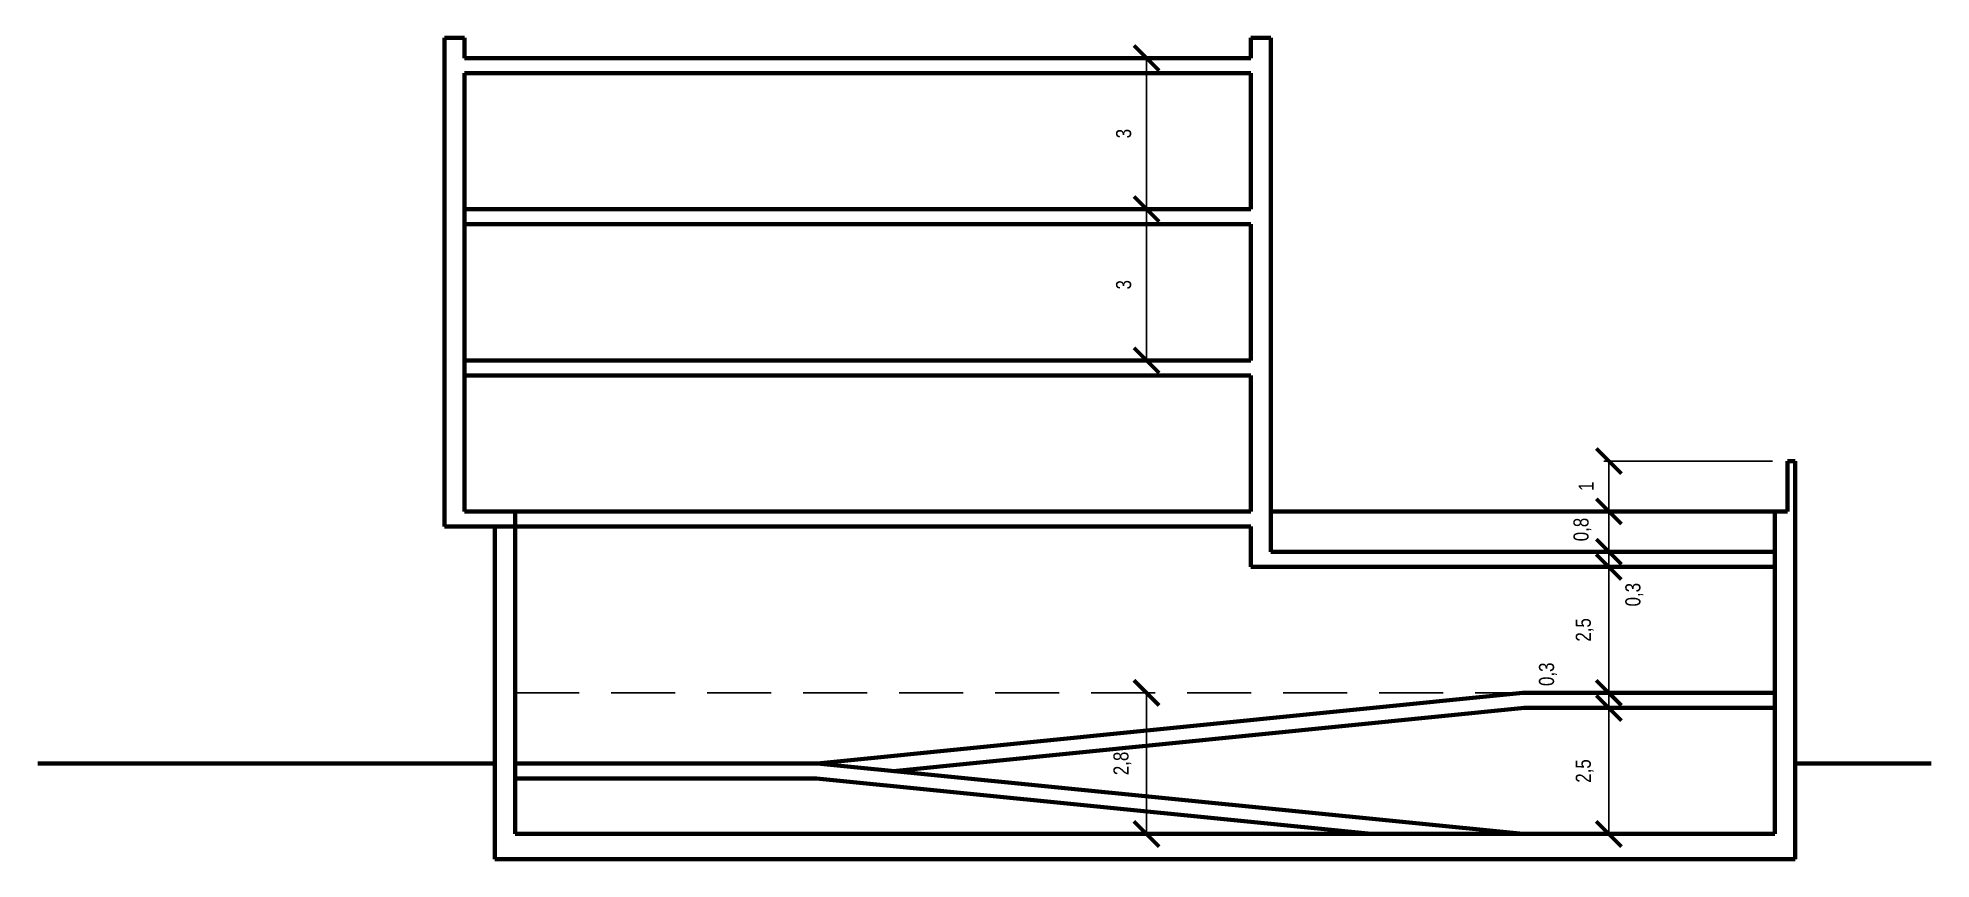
# Model space of a CAD drawing. Header units: metres. Extents: x -664657 to -643449, y -1076720 to -1062383.
# Drawn here: x -655842.65 to -655805.08, y -1076389.43 to -1076373.13 of the extents above; entities that cross this region are included whole.
import ezdxf

# ---------------------------------------------------------------- set-up
doc = ezdxf.new("R2010")
doc.units = ezdxf.units.M
doc.header["$LTSCALE"] = 0.1
doc.header["$PDSIZE"] = -2
doc.linetypes.add('DASHED', pattern=[19.05, 12.7, -6.35])
doc.layers.get('0').update_dxf_attribs({"color": 8, "lineweight": 9})
doc.layers.add('AA_THER_silná', color=1, linetype='Continuous', lineweight=70)
doc.layers.add('AA_THER_slabá', color=4, linetype='Continuous')
doc.layers.add('AA_THER_čárkovaná', color=5, linetype='DASHED')
doc.styles.get("Standard").update_dxf_attribs({"font": 'arial.ttf', "width": 0.8})
doc.dimstyles.new('ISO-25', dxfattribs={"dimtxt": 0.3, "dimasz": 0.5, "dimexe": 0.1, "dimexo": 0.3, "dimgap": 0.3, "dimtad": 1, "dimtxsty": 'Standard', "dimblk": 'ARCHTICK', "dimcen": 0.5, "dimclrd": 256, "dimclre": 256, "dimclrt": 256, "dimazin": 0, "dimtfac": 1, "dimtmove": 0, "dimatfit": 3, "dimldrblk": 'DOT', "dimfxl": 0, "dimlwd": -1, "dimarcsym": 0})

msp = doc.modelspace()

# ---------------------------------------------------------------- blocks, each defined once
blk = doc.blocks.new('_ArchTick')
at = {"color": 0, "linetype": 'ByBlock', "const_width": 0.15}
blk.add_lwpolyline([(-0.5, -0.5), (0.5, 0.5)], dxfattribs=at)
blk = doc.blocks.new('*D2')
at = {"layer": 'AA_THER_slabá', "lineweight": -2}
for p, q in [((-655818.884, -1076373.53), (-655820.753, -1076373.53)), ((-655818.884, -1076376.53), (-655820.753, -1076376.53))]:
    blk.add_line(p, q, dxfattribs=at)
at = {"layer": 'AA_THER_slabá'}
blk.add_line((-655820.653, -1076373.53), (-655820.653, -1076376.53), dxfattribs=at)
at = {"layer": 'Defpoints', "color": 0, "lineweight": -3}
for p in [(-655818.584, -1076373.53), (-655820.653, -1076376.53), (-655818.584, -1076376.53)]:
    blk.add_point(p, dxfattribs=at)
at = {"layer": 'AA_THER_slabá', "xscale": 0.5, "yscale": 0.5, "zscale": 0.5}
for p, rotation in [((-655820.653, -1076373.53), 90), ((-655820.653, -1076376.53), 270)]:
    blk.add_blockref('_ArchTick', p, dxfattribs=dict(at, rotation=rotation))
at = {"layer": 'AA_THER_slabá', "insert": (-655821.106, -1076375.03), "char_height": 0.3, "attachment_point": 5, "rotation": 90}
blk.add_mtext('3', dxfattribs=at)
blk = doc.blocks.new('_Dot')
at = {"color": 0, "linetype": 'ByBlock', "lineweight": -2}
blk.add_line((-0.5, 0), (-1, 0), dxfattribs=at)
at = {"color": 0, "linetype": 'ByBlock', "const_width": 0.5}
blk.add_lwpolyline([(-0.25, 0, 1), (0.25, 0, 1)], format="xyb", close=True, dxfattribs=at)
blk = doc.blocks.new('*D3')
at = {"layer": 'AA_THER_slabá', "lineweight": -2}
for p, q in [((-655818.884, -1076376.53), (-655820.753, -1076376.53)), ((-655820.953, -1076379.53), (-655820.753, -1076379.53))]:
    blk.add_line(p, q, dxfattribs=at)
at = {"layer": 'AA_THER_slabá'}
blk.add_line((-655820.653, -1076376.53), (-655820.653, -1076379.53), dxfattribs=at)
at = {"layer": 'Defpoints', "color": 0, "lineweight": -3}
for p in [(-655818.584, -1076376.53), (-655820.653, -1076379.53), (-655820.653, -1076379.53)]:
    blk.add_point(p, dxfattribs=at)
at = {"layer": 'AA_THER_slabá', "xscale": 0.5, "yscale": 0.5, "zscale": 0.5}
for p, rotation in [((-655820.653, -1076376.53), 90), ((-655820.653, -1076379.53), 270)]:
    blk.add_blockref('_ArchTick', p, dxfattribs=dict(at, rotation=rotation))
at = {"layer": 'AA_THER_slabá', "insert": (-655821.106, -1076378.03), "char_height": 0.3, "attachment_point": 5, "rotation": 90}
blk.add_mtext('3', dxfattribs=at)
blk = doc.blocks.new('*D4')
at = {"layer": 'AA_THER_slabá', "lineweight": -2}
for p, q in [((-655820.953, -1076386.13), (-655820.753, -1076386.13)), ((-655820.384, -1076388.93), (-655820.553, -1076388.93))]:
    blk.add_line(p, q, dxfattribs=at)
at = {"layer": 'AA_THER_slabá'}
blk.add_line((-655820.653, -1076386.13), (-655820.653, -1076388.93), dxfattribs=at)
at = {"layer": 'Defpoints', "color": 0, "lineweight": -3}
for p in [(-655820.653, -1076386.13), (-655820.684, -1076388.93), (-655820.653, -1076388.93)]:
    blk.add_point(p, dxfattribs=at)
at = {"layer": 'AA_THER_slabá', "xscale": 0.5, "yscale": 0.5, "zscale": 0.5}
for p, rotation in [((-655820.653, -1076386.13), 90), ((-655820.653, -1076388.93), 270)]:
    blk.add_blockref('_ArchTick', p, dxfattribs=dict(at, rotation=rotation))
at = {"layer": 'AA_THER_slabá', "insert": (-655821.133, -1076387.53), "char_height": 0.3, "attachment_point": 5, "rotation": 90}
blk.add_mtext('2,8', dxfattribs=at)
blk = doc.blocks.new('*D5')
at = {"layer": 'AA_THER_slabá', "lineweight": -2}
for p, q in [((-655810.984, -1076383.63), (-655811.579, -1076383.63)), ((-655810.984, -1076386.13), (-655811.579, -1076386.13))]:
    blk.add_line(p, q, dxfattribs=at)
at = {"layer": 'AA_THER_slabá'}
blk.add_line((-655811.479, -1076383.63), (-655811.479, -1076386.13), dxfattribs=at)
at = {"layer": 'Defpoints', "color": 0, "lineweight": -3}
for p in [(-655810.684, -1076383.63), (-655811.479, -1076386.13), (-655810.684, -1076386.13)]:
    blk.add_point(p, dxfattribs=at)
at = {"layer": 'AA_THER_slabá', "xscale": 0.5, "yscale": 0.5, "zscale": 0.5}
for p, rotation in [((-655811.479, -1076383.63), 90), ((-655811.479, -1076386.13), 270)]:
    blk.add_blockref('_ArchTick', p, dxfattribs=dict(at, rotation=rotation))
at = {"layer": 'AA_THER_slabá', "insert": (-655811.959, -1076384.88), "char_height": 0.3, "attachment_point": 5, "rotation": 90}
blk.add_mtext('2,5', dxfattribs=at)
blk = doc.blocks.new('*D6')
at = {"layer": 'AA_THER_slabá'}
for p, q in [((-655811.479, -1076386.13), (-655811.479, -1076385.63)), ((-655811.479, -1076386.13), (-655811.479, -1076386.43)), ((-655811.479, -1076386.43), (-655811.479, -1076386.93))]:
    blk.add_line(p, q, dxfattribs=at)
at = {"layer": 'AA_THER_slabá', "lineweight": -2}
for p, q in [((-655810.984, -1076386.13), (-655811.579, -1076386.13)), ((-655810.977, -1076386.43), (-655811.579, -1076386.43))]:
    blk.add_line(p, q, dxfattribs=at)
at = {"layer": 'Defpoints', "color": 0, "lineweight": -3}
for p in [(-655810.684, -1076386.13), (-655811.479, -1076386.43), (-655810.677, -1076386.43)]:
    blk.add_point(p, dxfattribs=at)
at = {"layer": 'AA_THER_slabá', "xscale": 0.5, "yscale": 0.5, "zscale": 0.5}
for p, rotation in [((-655811.479, -1076386.13), 270), ((-655811.479, -1076386.43), 90)]:
    blk.add_blockref('_ArchTick', p, dxfattribs=dict(at, rotation=rotation))
at = {"layer": 'AA_THER_slabá', "insert": (-655812.689, -1076385.761), "char_height": 0.3, "attachment_point": 5, "rotation": 90}
blk.add_mtext('0,3', dxfattribs=at)
blk = doc.blocks.new('*D7')
at = {"layer": 'AA_THER_slabá', "lineweight": -2}
for p, q in [((-655810.977, -1076386.43), (-655811.579, -1076386.43)), ((-655808.484, -1076388.93), (-655811.579, -1076388.93))]:
    blk.add_line(p, q, dxfattribs=at)
at = {"layer": 'AA_THER_slabá'}
blk.add_line((-655811.479, -1076386.43), (-655811.479, -1076388.93), dxfattribs=at)
at = {"layer": 'Defpoints', "color": 0, "lineweight": -3}
for p in [(-655810.677, -1076386.43), (-655811.479, -1076388.93), (-655808.184, -1076388.93)]:
    blk.add_point(p, dxfattribs=at)
at = {"layer": 'AA_THER_slabá', "xscale": 0.5, "yscale": 0.5, "zscale": 0.5}
for p, rotation in [((-655811.479, -1076386.43), 90), ((-655811.479, -1076388.93), 270)]:
    blk.add_blockref('_ArchTick', p, dxfattribs=dict(at, rotation=rotation))
at = {"layer": 'AA_THER_slabá', "insert": (-655811.959, -1076387.68), "char_height": 0.3, "attachment_point": 5, "rotation": 90}
blk.add_mtext('2,5', dxfattribs=at)
blk = doc.blocks.new('*D8')
at = {"layer": 'AA_THER_slabá'}
for p, q in [((-655811.479, -1076383.33), (-655811.479, -1076382.83)), ((-655811.479, -1076383.63), (-655811.479, -1076383.33)), ((-655811.479, -1076383.63), (-655811.479, -1076384.13))]:
    blk.add_line(p, q, dxfattribs=at)
at = {"layer": 'AA_THER_slabá', "lineweight": -2}
for p, q in [((-655808.484, -1076383.33), (-655811.579, -1076383.33)), ((-655810.984, -1076383.63), (-655811.579, -1076383.63))]:
    blk.add_line(p, q, dxfattribs=at)
at = {"layer": 'Defpoints', "color": 0, "lineweight": -3}
for p in [(-655811.479, -1076383.33), (-655810.684, -1076383.63), (-655808.184, -1076383.33)]:
    blk.add_point(p, dxfattribs=at)
at = {"layer": 'AA_THER_slabá', "xscale": 0.5, "yscale": 0.5, "zscale": 0.5}
for p, rotation in [((-655811.479, -1076383.33), 270), ((-655811.479, -1076383.63), 90)]:
    blk.add_blockref('_ArchTick', p, dxfattribs=dict(at, rotation=rotation))
at = {"layer": 'AA_THER_slabá', "insert": (-655810.975, -1076384.181), "char_height": 0.3, "attachment_point": 5, "rotation": 90}
blk.add_mtext('0,3', dxfattribs=at)
blk = doc.blocks.new('*D9')
at = {"layer": 'AA_THER_slabá', "lineweight": -2}
for p, q in [((-655808.484, -1076382.53), (-655811.579, -1076382.53)), ((-655808.484, -1076383.33), (-655811.579, -1076383.33))]:
    blk.add_line(p, q, dxfattribs=at)
at = {"layer": 'AA_THER_slabá'}
blk.add_line((-655811.479, -1076383.33), (-655811.479, -1076382.53), dxfattribs=at)
at = {"layer": 'Defpoints', "color": 0, "lineweight": -3}
for p in [(-655811.479, -1076382.53), (-655808.184, -1076382.53), (-655808.184, -1076383.33)]:
    blk.add_point(p, dxfattribs=at)
at = {"layer": 'AA_THER_slabá', "xscale": 0.5, "yscale": 0.5, "zscale": 0.5}
for p, rotation in [((-655811.479, -1076382.53), 90), ((-655811.479, -1076383.33), 270)]:
    blk.add_blockref('_ArchTick', p, dxfattribs=dict(at, rotation=rotation))
at = {"layer": 'AA_THER_slabá', "insert": (-655812.004, -1076382.888), "char_height": 0.3, "attachment_point": 5, "rotation": 90}
blk.add_mtext('0,8', dxfattribs=at)
blk = doc.blocks.new('*D10')
at = {"layer": 'AA_THER_slabá', "lineweight": -2}
for p, q in [((-655808.234, -1076381.53), (-655811.579, -1076381.53)), ((-655808.484, -1076382.53), (-655811.579, -1076382.53))]:
    blk.add_line(p, q, dxfattribs=at)
at = {"layer": 'AA_THER_slabá'}
blk.add_line((-655811.479, -1076382.53), (-655811.479, -1076381.53), dxfattribs=at)
at = {"layer": 'Defpoints', "color": 0, "lineweight": -3}
for p in [(-655811.479, -1076381.53), (-655807.934, -1076381.53), (-655808.184, -1076382.53)]:
    blk.add_point(p, dxfattribs=at)
at = {"layer": 'AA_THER_slabá', "xscale": 0.5, "yscale": 0.5, "zscale": 0.5}
for p, rotation in [((-655811.479, -1076381.53), 90), ((-655811.479, -1076382.53), 270)]:
    blk.add_blockref('_ArchTick', p, dxfattribs=dict(at, rotation=rotation))
at = {"layer": 'AA_THER_slabá', "insert": (-655811.93, -1076382.03), "char_height": 0.3, "attachment_point": 5, "rotation": 90}
blk.add_mtext('1', dxfattribs=at)

# ---------------------------------------------------------------- dimensions: what is measured, and where the dimension line sits
at = {"layer": 'AA_THER_slabá'}
for base, p1, p2, picture, middle in [((-655820.653, -1076376.53), (-655818.584, -1076373.53), (-655818.584, -1076376.53), '*D2', (-655821.106, -1076375.03)), ((-655811.479, -1076386.13), (-655810.684, -1076383.63), (-655810.684, -1076386.13), '*D5', (-655811.959, -1076384.88))]:
    dim = msp.add_linear_dim(base=base, p1=p1, p2=p2, angle=90, dimstyle='ISO-25', dxfattribs=at)
    dim.commit()
    dim.dimension.update_dxf_attribs({"geometry": picture, "text_midpoint": middle})
for base, p1, p2, picture, middle in [((-655820.653, -1076379.53), (-655818.584, -1076376.53), (-655820.653, -1076379.53), '*D3', (-655821.106, -1076378.03)), ((-655811.479, -1076381.53), (-655808.184, -1076382.53), (-655807.934, -1076381.53), '*D10', (-655811.93, -1076382.03)), ((-655811.479, -1076386.43), (-655810.684, -1076386.13), (-655810.677, -1076386.43), '*D6', (-655812.689, -1076385.761)), ((-655820.653, -1076388.93), (-655820.653, -1076386.13), (-655820.684, -1076388.93), '*D4', (-655821.133, -1076387.53)), ((-655811.479, -1076388.93), (-655810.677, -1076386.43), (-655808.184, -1076388.93), '*D7', (-655811.959, -1076387.68))]:
    dim = msp.add_linear_dim(base=base, p1=p1, p2=p2, angle=90, dimstyle='ISO-25', override={"dimtmove": 1}, dxfattribs=at)
    dim.commit()
    dim.dimension.update_dxf_attribs({"geometry": picture, "text_midpoint": middle})
for base, p1, p2, picture, middle in [((-655811.479, -1076382.53), (-655808.184, -1076383.33), (-655808.184, -1076382.53), '*D9', (-655812.004, -1076382.888)), ((-655811.479, -1076383.33), (-655810.684, -1076383.63), (-655808.184, -1076383.33), '*D8', (-655810.975, -1076384.181))]:
    dim = msp.add_linear_dim(base=base, p1=p1, p2=p2, angle=90, dimstyle='ISO-25', override={"dimtmove": 2}, dxfattribs=at)
    dim.commit()
    dim.dimension.update_dxf_attribs({"geometry": picture, "text_midpoint": middle, "dimtype": 160})

# ---------------------------------------------------------------- linework, layer by layer
at = {"layer": 'AA_THER_silná'}
for p, q in [((-655834.584, -1076373.13), (-655834.184, -1076373.13)), ((-655834.584, -1076373.13), (-655834.584, -1076382.83)), ((-655834.184, -1076373.53), (-655834.184, -1076373.13)), ((-655818.584, -1076373.13), (-655818.184, -1076373.13)), ((-655818.584, -1076373.53), (-655818.584, -1076373.13)), ((-655818.184, -1076383.33), (-655818.184, -1076373.13)), ((-655834.184, -1076373.53), (-655818.584, -1076373.53)), ((-655834.184, -1076373.83), (-655818.584, -1076373.83)), ((-655834.184, -1076382.53), (-655834.184, -1076373.83)), ((-655818.584, -1076376.53), (-655818.584, -1076373.83)), ((-655834.184, -1076376.53), (-655818.584, -1076376.53)), ((-655834.184, -1076376.83), (-655818.584, -1076376.83)), ((-655818.584, -1076379.53), (-655818.584, -1076376.83)), ((-655834.184, -1076379.53), (-655818.584, -1076379.53)), ((-655834.184, -1076379.83), (-655818.584, -1076379.83)), ((-655818.584, -1076382.53), (-655818.584, -1076379.83)), ((-655807.784, -1076381.53), (-655807.934, -1076381.53)), ((-655807.934, -1076381.53), (-655807.934, -1076382.53)), ((-655807.784, -1076381.53), (-655807.784, -1076389.43)), ((-655834.184, -1076382.53), (-655818.584, -1076382.53)), ((-655833.184, -1076382.53), (-655833.184, -1076388.93)), ((-655808.184, -1076382.53), (-655818.184, -1076382.53)), ((-655808.184, -1076382.53), (-655808.184, -1076388.93)), ((-655807.934, -1076382.53), (-655808.184, -1076382.53)), ((-655834.584, -1076382.83), (-655818.584, -1076382.83)), ((-655833.584, -1076382.83), (-655833.584, -1076389.43)), ((-655818.584, -1076383.63), (-655818.584, -1076382.83)), ((-655818.584, -1076383.63), (-655808.184, -1076383.63)), ((-655818.184, -1076383.33), (-655808.184, -1076383.33)), ((-655813.184, -1076386.13), (-655827.184, -1076387.53)), ((-655813.184, -1076386.13), (-655808.184, -1076386.13)), ((-655813.154, -1076386.428), (-655825.677, -1076387.681)), ((-655813.169, -1076386.43), (-655808.184, -1076386.43)), ((-655833.584, -1076387.53), (-655842.653, -1076387.53)), ((-655827.184, -1076387.53), (-655833.184, -1076387.53)), ((-655813.184, -1076388.93), (-655827.184, -1076387.53)), ((-655805.084, -1076387.53), (-655807.784, -1076387.53)), ((-655827.199, -1076387.83), (-655833.184, -1076387.83)), ((-655816.199, -1076388.93), (-655827.199, -1076387.83)), ((-655833.184, -1076388.93), (-655808.184, -1076388.93)), ((-655833.584, -1076389.43), (-655807.784, -1076389.43))]:
    msp.add_line(p, q, dxfattribs=at)
at = {"layer": 'AA_THER_čárkovaná'}
msp.add_line((-655833.184, -1076386.13), (-655813.184, -1076386.13), dxfattribs=at)

msp.set_redraw_order([(e.dxf.handle, doc.entitydb.next_handle()) for e in msp.query("TEXT MTEXT ATTDEF DIMENSION ARC_DIMENSION")])  # texts and dimensions are drawn at this point

doc.saveas('drawing.dxf')
